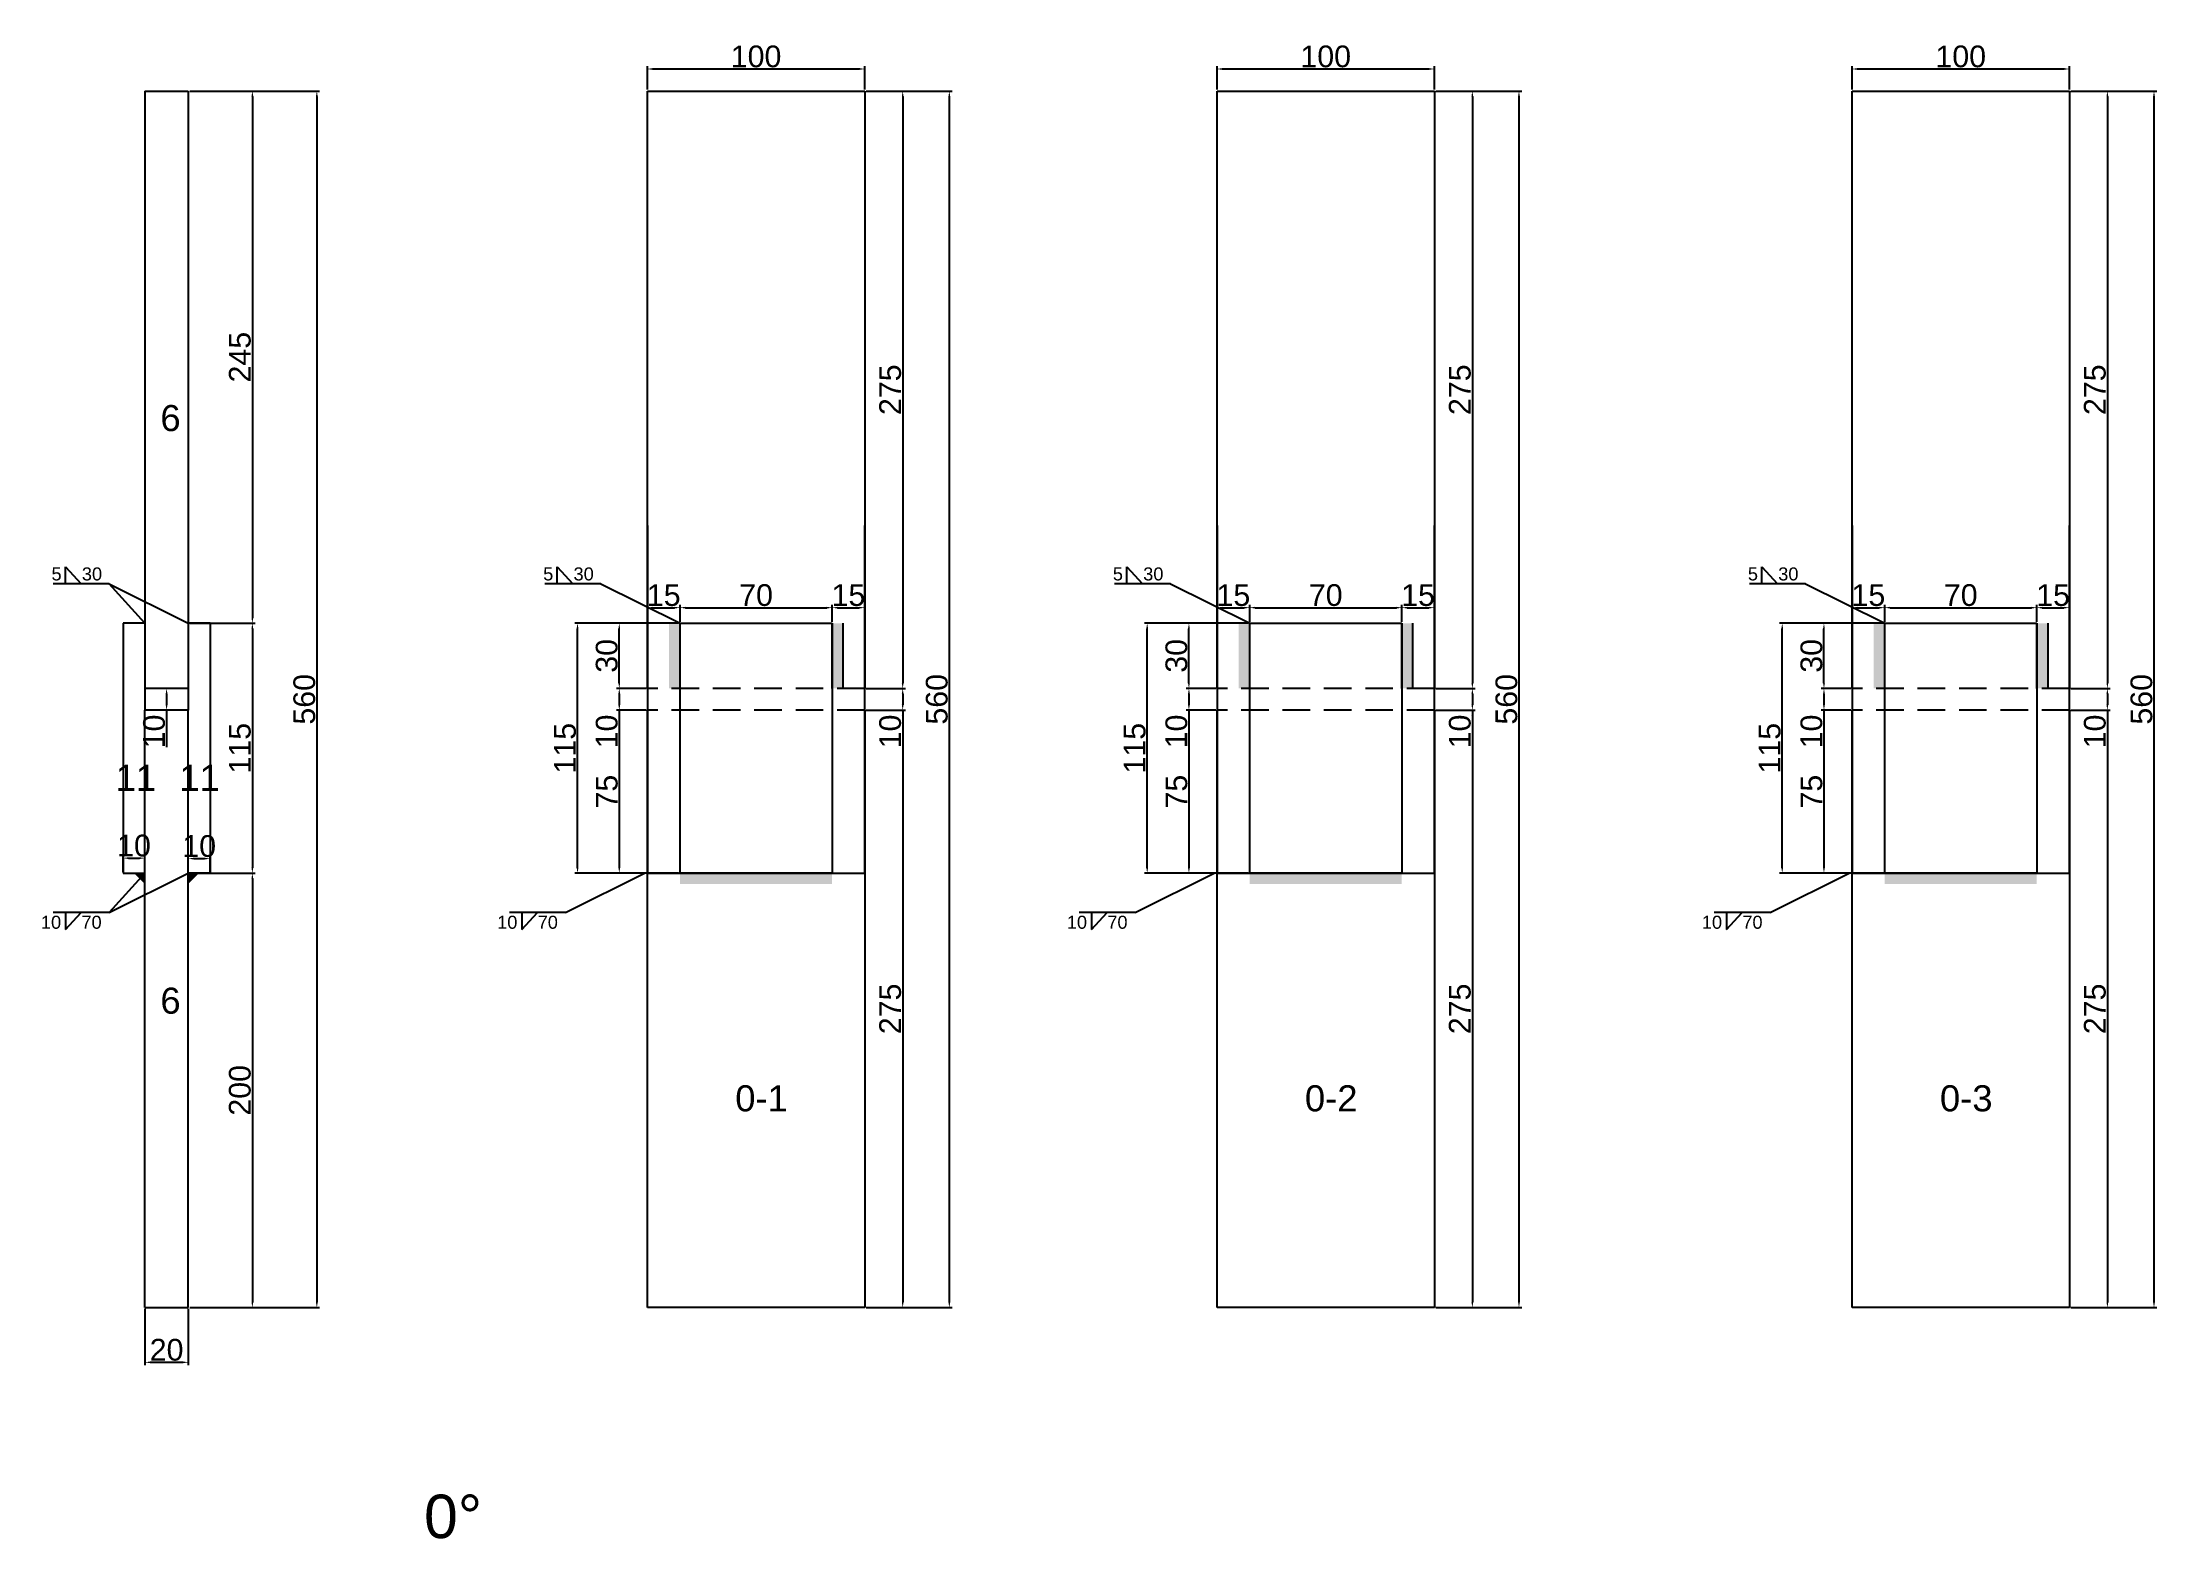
# Model space of a CAD drawing. Header units: millimetres. Extents: x 2042 to 9365, y 311 to 1101.
# Drawn here: x 8392 to 9365, y 311 to 1000 of the extents above; entities that cross this region are included whole.
import ezdxf

# ---------------------------------------------------------------- set-up
doc = ezdxf.new("R2010")
doc.units = ezdxf.units.MM
doc.linetypes.add('DASHED', pattern=[19.05, 12.7, -6.35])
for name, color, linetype in [('尺寸标注', 6, 'Continuous'), ('标号', 4, 'Continuous'), ('焊缝', 250, 'Continuous')]:
    doc.layers.add(name, color=color, linetype=linetype)
doc.styles.get("Standard").update_dxf_attribs({"font": 'arial.ttf'})
doc.dimstyles.new('ISO-25-JHF', dxfattribs={"dimtxt": 10, "dimasz": 2.5, "dimexe": 1.25, "dimexo": 0.625, "dimtad": 1, "dimtxsty": 'Standard', "dimcen": 2.5, "dimadec": 0, "dimazin": 0, "dimtfac": 1, "dimtmove": 0, "dimatfit": 3, "dimfxl": 1, "dimarcsym": 0})

msp = doc.modelspace()

# ---------------------------------------------------------------- texts
at = {"insert": (8567.588, 331.317), "char_height": 20, "attachment_point": 1}
msp.add_mtext_dynamic_manual_height_columns('0° ', width=70.10425, gutter_width=12.5, heights=[0], dxfattribs=at)
at = {"layer": '尺寸标注', "char_height": 6}
for s, insert, attachment_point in [('5    30', (8396.138, 758.13), 1), ('5    30', (8622.405, 758.13), 1), ('5    30', (8884.556, 758.13), 1), ('5    30', (9176.79, 758.13), 1), ('\\pt0;10    70', (8391.266, 591.717), 7), ('\\pt0;10    70', (8601.22, 591.717), 7), ('\\pt0;10    70', (8863.37, 591.717), 7), ('\\pt0;10    70', (9155.604, 591.717), 7)]:
    msp.add_mtext_dynamic_manual_height_columns(s, width=68.30832, gutter_width=12.5, heights=[0], dxfattribs=dict(at, insert=insert, attachment_point=attachment_point))
at = {"layer": '标号', "char_height": 12, "attachment_point": 7}
for s, insert in [('6 ', (8446.248, 820.713)), ('11 ', (8425.69, 655.284)), ('11 ', (8454.99, 655.284)), ('6 ', (8446.248, 552.539)), ('0-1 ', (8710.795, 507.589)), ('0-2 ', (8972.946, 507.589)), ('0-3', (9265.18, 507.589))]:
    msp.add_mtext_dynamic_manual_height_columns(s, width=70.10425, gutter_width=12.5, heights=[0], dxfattribs=dict(at, insert=insert))

# ---------------------------------------------------------------- blocks, each defined once
blk = doc.blocks.new('*D462')
at = {"layer": 'Defpoints', "color": 0, "transparency": 16777216}
for p in [(8770.38, 987.56), (8670.38, 977.42), (8770.38, 977.42)]:
    blk.add_point(p, dxfattribs=at)
at = {"layer": '尺寸标注', "color": 0, "lineweight": -2, "transparency": 16777216}
for p, q in [((8670.38, 978.05), (8670.38, 988.81)), ((8672.88, 987.56), (8767.88, 987.56)), ((8770.38, 978.05), (8770.38, 988.81))]:
    blk.add_line(p, q, dxfattribs=at)
at = {"layer": '尺寸标注', "color": 0, "transparency": 16777216}
for points in [[(8672.88, 987.98), (8672.88, 987.14), (8670.38, 987.56)], [(8767.88, 987.98), (8767.88, 987.14), (8770.38, 987.56)]]:
    blk.add_solid(points, dxfattribs=at)
at = {"layer": '尺寸标注', "color": 0, "transparency": 16777216, "insert": (8720.38, 993.29), "char_height": 10, "attachment_point": 5}
blk.add_mtext('100', dxfattribs=at)
blk = doc.blocks.new('*D463')
at = {"layer": 'Defpoints', "color": 0, "transparency": 16777216}
for p in [(8770.38, 977.42), (8770.38, 702.42), (8787.86, 702.42)]:
    blk.add_point(p, dxfattribs=at)
at = {"layer": '尺寸标注', "color": 0, "lineweight": -2, "transparency": 16777216}
for p, q in [((8771, 977.42), (8789.11, 977.42)), ((8787.86, 974.92), (8787.86, 704.92)), ((8771, 702.42), (8789.11, 702.42))]:
    blk.add_line(p, q, dxfattribs=at)
at = {"layer": '尺寸标注', "color": 0, "transparency": 16777216}
for points in [[(8787.44, 974.92), (8788.27, 974.92), (8787.86, 977.42)], [(8787.44, 704.92), (8788.27, 704.92), (8787.86, 702.42)]]:
    blk.add_solid(points, dxfattribs=at)
at = {"layer": '尺寸标注', "color": 0, "transparency": 16777216, "insert": (8782.13, 839.92), "char_height": 10, "attachment_point": 5, "rotation": 90}
blk.add_mtext('275', dxfattribs=at)
blk = doc.blocks.new('*D464')
at = {"layer": 'Defpoints', "color": 0, "transparency": 16777216}
for p in [(8770.38, 702.42), (8770.38, 692.42), (8787.86, 692.42)]:
    blk.add_point(p, dxfattribs=at)
at = {"layer": '尺寸标注', "color": 0, "lineweight": -2, "transparency": 16777216}
for p, q in [((8771, 702.42), (8789.11, 702.42)), ((8771, 692.42), (8789.11, 692.42)), ((8787.86, 699.92), (8787.86, 694.92)), ((8787.86, 692.42), (8787.86, 675.32))]:
    blk.add_line(p, q, dxfattribs=at)
at = {"layer": '尺寸标注', "color": 0, "transparency": 16777216}
for points in [[(8787.44, 699.92), (8788.27, 699.92), (8787.86, 702.42)], [(8787.44, 694.92), (8788.27, 694.92), (8787.86, 692.42)]]:
    blk.add_solid(points, dxfattribs=at)
at = {"layer": '尺寸标注', "color": 0, "transparency": 16777216, "insert": (8782.13, 682.62), "char_height": 10, "attachment_point": 5, "rotation": 90}
blk.add_mtext('10', dxfattribs=at)
blk = doc.blocks.new('*D465')
at = {"layer": 'Defpoints', "color": 0, "transparency": 16777216}
for p in [(8770.38, 692.42), (8770.38, 417.42), (8787.86, 417.42)]:
    blk.add_point(p, dxfattribs=at)
at = {"layer": '尺寸标注', "color": 0, "lineweight": -2, "transparency": 16777216}
for p, q in [((8771, 692.42), (8789.11, 692.42)), ((8787.86, 689.92), (8787.86, 419.92)), ((8771, 417.42), (8789.11, 417.42))]:
    blk.add_line(p, q, dxfattribs=at)
at = {"layer": '尺寸标注', "color": 0, "transparency": 16777216}
for points in [[(8787.44, 689.92), (8788.27, 689.92), (8787.86, 692.42)], [(8787.44, 419.92), (8788.27, 419.92), (8787.86, 417.42)]]:
    blk.add_solid(points, dxfattribs=at)
at = {"layer": '尺寸标注', "color": 0, "transparency": 16777216, "insert": (8782.13, 554.92), "char_height": 10, "attachment_point": 5, "rotation": 90}
blk.add_mtext('275', dxfattribs=at)
blk = doc.blocks.new('*D429')
at = {"layer": 'Defpoints', "color": 0, "transparency": 16777216}
for p in [(8770.38, 977.42), (8770.38, 417.42), (8809.31, 417.42)]:
    blk.add_point(p, dxfattribs=at)
at = {"layer": '尺寸标注', "color": 0, "lineweight": -2, "transparency": 16777216}
for p, q in [((8771, 977.42), (8810.56, 977.42)), ((8809.31, 974.92), (8809.31, 419.92)), ((8771, 417.42), (8810.56, 417.42))]:
    blk.add_line(p, q, dxfattribs=at)
at = {"layer": '尺寸标注', "color": 0, "transparency": 16777216}
for points in [[(8808.89, 974.92), (8809.73, 974.92), (8809.31, 977.42)], [(8808.89, 419.92), (8809.73, 419.92), (8809.31, 417.42)]]:
    blk.add_solid(points, dxfattribs=at)
at = {"layer": '尺寸标注', "color": 0, "transparency": 16777216, "insert": (8803.58, 697.42), "char_height": 10, "attachment_point": 5, "rotation": 90}
blk.add_mtext('560', dxfattribs=at)
blk = doc.blocks.new('*D466')
at = {"layer": 'Defpoints', "color": 0, "transparency": 16777216}
for p in [(8439.11, 417.42), (8459.11, 417.42), (8459.11, 392.23)]:
    blk.add_point(p, dxfattribs=at)
at = {"layer": '尺寸标注', "color": 0, "lineweight": -2, "transparency": 16777216}
for p, q in [((8439.11, 416.8), (8439.11, 390.98)), ((8459.11, 416.8), (8459.11, 390.98)), ((8441.61, 392.23), (8456.61, 392.23))]:
    blk.add_line(p, q, dxfattribs=at)
at = {"layer": '尺寸标注', "color": 0, "transparency": 16777216}
for points in [[(8441.61, 392.64), (8441.61, 391.81), (8439.11, 392.23)], [(8456.61, 392.64), (8456.61, 391.81), (8459.11, 392.23)]]:
    blk.add_solid(points, dxfattribs=at)
at = {"layer": '尺寸标注', "color": 0, "transparency": 16777216, "insert": (8449.11, 397.96), "char_height": 10, "attachment_point": 5}
blk.add_mtext('20', dxfattribs=at)
blk = doc.blocks.new('*D467')
at = {"layer": 'Defpoints', "color": 0, "transparency": 16777216}
for p in [(8439.11, 624.31), (8429.11, 617.42), (8439.11, 617.42)]:
    blk.add_point(p, dxfattribs=at)
at = {"layer": '尺寸标注', "color": 0, "lineweight": -2, "transparency": 16777216}
for p, q in [((8429.11, 618.05), (8429.11, 625.56)), ((8431.61, 624.31), (8436.61, 624.31)), ((8439.11, 618.05), (8439.11, 625.56))]:
    blk.add_line(p, q, dxfattribs=at)
at = {"layer": '尺寸标注', "color": 0, "transparency": 16777216}
for points in [[(8431.61, 624.72), (8431.61, 623.89), (8429.11, 624.31)], [(8436.61, 624.72), (8436.61, 623.89), (8439.11, 624.31)]]:
    blk.add_solid(points, dxfattribs=at)
at = {"layer": '尺寸标注', "color": 0, "transparency": 16777216, "insert": (8434.11, 630.04), "char_height": 10, "attachment_point": 5}
blk.add_mtext('10', dxfattribs=at)
blk = doc.blocks.new('*D468')
at = {"layer": 'Defpoints', "color": 0, "transparency": 16777216}
for p in [(8469.11, 624.09), (8459.11, 617.42), (8469.11, 617.42)]:
    blk.add_point(p, dxfattribs=at)
at = {"layer": '尺寸标注', "color": 0, "lineweight": -2, "transparency": 16777216}
for p, q in [((8459.11, 618.05), (8459.11, 625.34)), ((8461.61, 624.09), (8466.61, 624.09)), ((8469.11, 618.05), (8469.11, 625.34))]:
    blk.add_line(p, q, dxfattribs=at)
at = {"layer": '尺寸标注', "color": 0, "transparency": 16777216}
for points in [[(8461.61, 624.51), (8461.61, 623.68), (8459.11, 624.09)], [(8466.61, 624.51), (8466.61, 623.68), (8469.11, 624.09)]]:
    blk.add_solid(points, dxfattribs=at)
at = {"layer": '尺寸标注', "color": 0, "transparency": 16777216, "insert": (8464.11, 629.82), "char_height": 10, "attachment_point": 5}
blk.add_mtext('10', dxfattribs=at)
blk = doc.blocks.new('*D469')
at = {"layer": 'Defpoints', "color": 0, "transparency": 16777216}
for p in [(8459.11, 977.42), (8459.11, 732.42), (8488.58, 732.42)]:
    blk.add_point(p, dxfattribs=at)
at = {"layer": '尺寸标注', "color": 0, "lineweight": -2, "transparency": 16777216}
for p, q in [((8459.74, 977.42), (8489.83, 977.42)), ((8488.58, 974.92), (8488.58, 734.92)), ((8459.74, 732.42), (8489.83, 732.42))]:
    blk.add_line(p, q, dxfattribs=at)
at = {"layer": '尺寸标注', "color": 0, "transparency": 16777216}
for points in [[(8488.16, 974.92), (8489, 974.92), (8488.58, 977.42)], [(8488.16, 734.92), (8489, 734.92), (8488.58, 732.42)]]:
    blk.add_solid(points, dxfattribs=at)
at = {"layer": '尺寸标注', "color": 0, "transparency": 16777216, "insert": (8482.85, 854.92), "char_height": 10, "attachment_point": 5, "rotation": 90}
blk.add_mtext('245', dxfattribs=at)
blk = doc.blocks.new('*D470')
at = {"layer": 'Defpoints', "color": 0, "transparency": 16777216}
for p in [(8469.11, 732.42), (8469.11, 617.42), (8488.58, 617.42)]:
    blk.add_point(p, dxfattribs=at)
at = {"layer": '尺寸标注', "color": 0, "lineweight": -2, "transparency": 16777216}
for p, q in [((8469.74, 732.42), (8489.83, 732.42)), ((8488.58, 729.92), (8488.58, 619.92)), ((8469.74, 617.42), (8489.83, 617.42))]:
    blk.add_line(p, q, dxfattribs=at)
at = {"layer": '尺寸标注', "color": 0, "transparency": 16777216}
for points in [[(8488.16, 729.92), (8489, 729.92), (8488.58, 732.42)], [(8488.16, 619.92), (8489, 619.92), (8488.58, 617.42)]]:
    blk.add_solid(points, dxfattribs=at)
at = {"layer": '尺寸标注', "color": 0, "transparency": 16777216, "insert": (8482.85, 674.92), "char_height": 10, "attachment_point": 5, "rotation": 90}
blk.add_mtext('115', dxfattribs=at)
blk = doc.blocks.new('*D471')
at = {"layer": 'Defpoints', "color": 0, "transparency": 16777216}
for p in [(8459.11, 617.42), (8459.11, 417.42), (8488.58, 417.42)]:
    blk.add_point(p, dxfattribs=at)
at = {"layer": '尺寸标注', "color": 0, "lineweight": -2, "transparency": 16777216}
for p, q in [((8459.74, 617.42), (8489.83, 617.42)), ((8488.58, 614.92), (8488.58, 419.92)), ((8459.74, 417.42), (8489.83, 417.42))]:
    blk.add_line(p, q, dxfattribs=at)
at = {"layer": '尺寸标注', "color": 0, "transparency": 16777216}
for points in [[(8488.16, 614.92), (8489, 614.92), (8488.58, 617.42)], [(8488.16, 419.92), (8489, 419.92), (8488.58, 417.42)]]:
    blk.add_solid(points, dxfattribs=at)
at = {"layer": '尺寸标注', "color": 0, "transparency": 16777216, "insert": (8482.85, 517.42), "char_height": 10, "attachment_point": 5, "rotation": 90}
blk.add_mtext('200', dxfattribs=at)
blk = doc.blocks.new('*D430')
at = {"layer": 'Defpoints', "color": 0, "transparency": 16777216}
for p in [(8459.74, 977.42), (8459.74, 417.42), (8518.25, 417.42)]:
    blk.add_point(p, dxfattribs=at)
at = {"layer": '尺寸标注', "color": 0, "lineweight": -2, "transparency": 16777216}
for p, q in [((8460.36, 977.42), (8519.5, 977.42)), ((8518.25, 974.92), (8518.25, 419.92)), ((8460.36, 417.42), (8519.5, 417.42))]:
    blk.add_line(p, q, dxfattribs=at)
at = {"layer": '尺寸标注', "color": 0, "transparency": 16777216}
for points in [[(8517.83, 974.92), (8518.67, 974.92), (8518.25, 977.42)], [(8517.83, 419.92), (8518.67, 419.92), (8518.25, 417.42)]]:
    blk.add_solid(points, dxfattribs=at)
at = {"layer": '尺寸标注', "color": 0, "transparency": 16777216, "insert": (8512.52, 697.42), "char_height": 10, "attachment_point": 5, "rotation": 90}
blk.add_mtext('560', dxfattribs=at)
blk = doc.blocks.new('*D472')
at = {"layer": 'Defpoints', "color": 0, "transparency": 16777216}
for p in [(8459.11, 702.42), (8449.11, 692.42), (8459.11, 692.42)]:
    blk.add_point(p, dxfattribs=at)
at = {"layer": '尺寸标注', "color": 0, "lineweight": -2, "transparency": 16777216}
for p, q in [((8458.49, 702.42), (8447.86, 702.42)), ((8458.49, 692.42), (8447.86, 692.42)), ((8449.11, 699.92), (8449.11, 694.92)), ((8449.11, 692.42), (8449.11, 675.32))]:
    blk.add_line(p, q, dxfattribs=at)
at = {"layer": '尺寸标注', "color": 0, "transparency": 16777216}
for points in [[(8448.7, 699.92), (8449.53, 699.92), (8449.11, 702.42)], [(8448.7, 694.92), (8449.53, 694.92), (8449.11, 692.42)]]:
    blk.add_solid(points, dxfattribs=at)
at = {"layer": '尺寸标注', "color": 0, "transparency": 16777216, "insert": (8443.38, 682.62), "char_height": 10, "attachment_point": 5, "rotation": 90}
blk.add_mtext('10', dxfattribs=at)
blk = doc.blocks.new('*D473')
at = {"layer": 'Defpoints', "color": 0, "transparency": 16777216}
for p in [(8638.22, 732.42), (8685.38, 732.42), (8685.38, 617.42)]:
    blk.add_point(p, dxfattribs=at)
at = {"layer": '尺寸标注', "color": 0, "lineweight": -2, "transparency": 16777216}
for p, q in [((8684.75, 732.42), (8636.97, 732.42)), ((8638.22, 619.92), (8638.22, 729.92)), ((8684.75, 617.42), (8636.97, 617.42))]:
    blk.add_line(p, q, dxfattribs=at)
at = {"layer": '尺寸标注', "color": 0, "transparency": 16777216}
for points in [[(8637.8, 729.92), (8638.64, 729.92), (8638.22, 732.42)], [(8637.8, 619.92), (8638.64, 619.92), (8638.22, 617.42)]]:
    blk.add_solid(points, dxfattribs=at)
at = {"layer": '尺寸标注', "color": 0, "transparency": 16777216, "insert": (8632.49, 674.92), "char_height": 10, "attachment_point": 5, "rotation": 90}
blk.add_mtext('115', dxfattribs=at)
blk = doc.blocks.new('*D431')
at = {"layer": 'Defpoints', "color": 0, "transparency": 16777216}
for p in [(8657.43, 732.42), (8670.38, 732.42), (8670.38, 702.42)]:
    blk.add_point(p, dxfattribs=at)
at = {"layer": '尺寸标注', "color": 0, "lineweight": -2, "transparency": 16777216}
for p, q in [((8669.75, 732.42), (8656.18, 732.42)), ((8657.43, 704.92), (8657.43, 729.92)), ((8669.75, 702.42), (8656.18, 702.42))]:
    blk.add_line(p, q, dxfattribs=at)
at = {"layer": '尺寸标注', "color": 0, "transparency": 16777216}
for points in [[(8657.01, 729.92), (8657.85, 729.92), (8657.43, 732.42)], [(8657.01, 704.92), (8657.85, 704.92), (8657.43, 702.42)]]:
    blk.add_solid(points, dxfattribs=at)
at = {"layer": '尺寸标注', "color": 0, "transparency": 16777216, "insert": (8651.69, 717.42), "char_height": 10, "attachment_point": 5, "rotation": 90}
blk.add_mtext('30', dxfattribs=at)
blk = doc.blocks.new('*D474')
at = {"layer": 'Defpoints', "color": 0, "transparency": 16777216}
for p in [(8685.38, 739.6), (8670.38, 732.42), (8685.38, 732.42)]:
    blk.add_point(p, dxfattribs=at)
at = {"layer": '尺寸标注', "color": 0, "lineweight": -2, "transparency": 16777216}
for p, q in [((8670.38, 733.05), (8670.38, 740.85)), ((8672.88, 739.6), (8682.88, 739.6)), ((8685.38, 733.05), (8685.38, 740.85))]:
    blk.add_line(p, q, dxfattribs=at)
at = {"layer": '尺寸标注', "color": 0, "transparency": 16777216}
for points in [[(8672.88, 740.01), (8672.88, 739.18), (8670.38, 739.6)], [(8682.88, 740.01), (8682.88, 739.18), (8685.38, 739.6)]]:
    blk.add_solid(points, dxfattribs=at)
at = {"layer": '尺寸标注', "color": 0, "transparency": 16777216, "insert": (8677.88, 745.33), "char_height": 10, "attachment_point": 5}
blk.add_mtext('15', dxfattribs=at)
blk = doc.blocks.new('*D475')
at = {"layer": 'Defpoints', "color": 0, "transparency": 16777216}
for p in [(8755.38, 739.6), (8685.38, 732.42), (8755.38, 732.42)]:
    blk.add_point(p, dxfattribs=at)
at = {"layer": '尺寸标注', "color": 0, "lineweight": -2, "transparency": 16777216}
for p, q in [((8685.38, 733.05), (8685.38, 740.85)), ((8687.88, 739.6), (8752.88, 739.6)), ((8755.38, 733.05), (8755.38, 740.85))]:
    blk.add_line(p, q, dxfattribs=at)
at = {"layer": '尺寸标注', "color": 0, "transparency": 16777216}
for points in [[(8687.88, 740.01), (8687.88, 739.18), (8685.38, 739.6)], [(8752.88, 740.01), (8752.88, 739.18), (8755.38, 739.6)]]:
    blk.add_solid(points, dxfattribs=at)
at = {"layer": '尺寸标注', "color": 0, "transparency": 16777216, "insert": (8720.38, 745.33), "char_height": 10, "attachment_point": 5}
blk.add_mtext('70', dxfattribs=at)
blk = doc.blocks.new('*D476')
at = {"layer": 'Defpoints', "color": 0, "transparency": 16777216}
for p in [(8770.38, 739.6), (8755.38, 732.42), (8770.38, 732.42)]:
    blk.add_point(p, dxfattribs=at)
at = {"layer": '尺寸标注', "color": 0, "lineweight": -2, "transparency": 16777216}
for p, q in [((8755.38, 733.05), (8755.38, 740.85)), ((8757.88, 739.6), (8767.88, 739.6)), ((8770.38, 733.05), (8770.38, 740.85))]:
    blk.add_line(p, q, dxfattribs=at)
at = {"layer": '尺寸标注', "color": 0, "transparency": 16777216}
for points in [[(8757.88, 740.01), (8757.88, 739.18), (8755.38, 739.6)], [(8767.88, 740.01), (8767.88, 739.18), (8770.38, 739.6)]]:
    blk.add_solid(points, dxfattribs=at)
at = {"layer": '尺寸标注', "color": 0, "transparency": 16777216, "insert": (8762.88, 745.33), "char_height": 10, "attachment_point": 5}
blk.add_mtext('15', dxfattribs=at)
blk = doc.blocks.new('*D477')
at = {"layer": 'Defpoints', "color": 0, "transparency": 16777216}
for p in [(8670.38, 702.42), (8657.43, 692.42), (8670.38, 692.42)]:
    blk.add_point(p, dxfattribs=at)
at = {"layer": '尺寸标注', "color": 0, "lineweight": -2, "transparency": 16777216}
for p, q in [((8669.75, 702.42), (8656.18, 702.42)), ((8669.75, 692.42), (8656.18, 692.42)), ((8657.43, 699.92), (8657.43, 694.92)), ((8657.43, 692.42), (8657.43, 675.32))]:
    blk.add_line(p, q, dxfattribs=at)
at = {"layer": '尺寸标注', "color": 0, "transparency": 16777216}
for points in [[(8657.01, 699.92), (8657.85, 699.92), (8657.43, 702.42)], [(8657.01, 694.92), (8657.85, 694.92), (8657.43, 692.42)]]:
    blk.add_solid(points, dxfattribs=at)
at = {"layer": '尺寸标注', "color": 0, "transparency": 16777216, "insert": (8651.7, 682.62), "char_height": 10, "attachment_point": 5, "rotation": 90}
blk.add_mtext('10', dxfattribs=at)
blk = doc.blocks.new('*D478')
at = {"layer": 'Defpoints', "color": 0, "transparency": 16777216}
for p in [(8670.38, 692.42), (8657.43, 617.42), (8670.38, 617.42)]:
    blk.add_point(p, dxfattribs=at)
at = {"layer": '尺寸标注', "color": 0, "lineweight": -2, "transparency": 16777216}
for p, q in [((8669.75, 692.42), (8656.18, 692.42)), ((8657.43, 689.92), (8657.43, 619.92)), ((8669.75, 617.42), (8656.18, 617.42))]:
    blk.add_line(p, q, dxfattribs=at)
at = {"layer": '尺寸标注', "color": 0, "transparency": 16777216}
for points in [[(8657.01, 689.92), (8657.85, 689.92), (8657.43, 692.42)], [(8657.01, 619.92), (8657.85, 619.92), (8657.43, 617.42)]]:
    blk.add_solid(points, dxfattribs=at)
at = {"layer": '尺寸标注', "color": 0, "transparency": 16777216, "insert": (8651.72, 654.92), "char_height": 10, "attachment_point": 5, "rotation": 90}
blk.add_mtext('75', dxfattribs=at)
blk = doc.blocks.new('*D533')
at = {"layer": 'Defpoints', "color": 0, "transparency": 16777216}
for p in [(9032.53, 987.56), (8932.53, 977.42), (9032.53, 977.42)]:
    blk.add_point(p, dxfattribs=at)
at = {"layer": '尺寸标注', "color": 0, "lineweight": -2, "transparency": 16777216}
for p, q in [((8932.53, 978.05), (8932.53, 988.81)), ((8935.03, 987.56), (9030.03, 987.56)), ((9032.53, 978.05), (9032.53, 988.81))]:
    blk.add_line(p, q, dxfattribs=at)
at = {"layer": '尺寸标注', "color": 0, "transparency": 16777216}
for points in [[(8935.03, 987.98), (8935.03, 987.14), (8932.53, 987.56)], [(9030.03, 987.98), (9030.03, 987.14), (9032.53, 987.56)]]:
    blk.add_solid(points, dxfattribs=at)
at = {"layer": '尺寸标注', "color": 0, "transparency": 16777216, "insert": (8982.53, 993.29), "char_height": 10, "attachment_point": 5}
blk.add_mtext('100', dxfattribs=at)
blk = doc.blocks.new('*D534')
at = {"layer": 'Defpoints', "color": 0, "transparency": 16777216}
for p in [(9032.53, 977.42), (9032.53, 702.42), (9050.01, 702.42)]:
    blk.add_point(p, dxfattribs=at)
at = {"layer": '尺寸标注', "color": 0, "lineweight": -2, "transparency": 16777216}
for p, q in [((9033.16, 977.42), (9051.26, 977.42)), ((9050.01, 974.92), (9050.01, 704.92)), ((9033.16, 702.42), (9051.26, 702.42))]:
    blk.add_line(p, q, dxfattribs=at)
at = {"layer": '尺寸标注', "color": 0, "transparency": 16777216}
for points in [[(9049.59, 974.92), (9050.43, 974.92), (9050.01, 977.42)], [(9049.59, 704.92), (9050.43, 704.92), (9050.01, 702.42)]]:
    blk.add_solid(points, dxfattribs=at)
at = {"layer": '尺寸标注', "color": 0, "transparency": 16777216, "insert": (9044.28, 839.92), "char_height": 10, "attachment_point": 5, "rotation": 90}
blk.add_mtext('275', dxfattribs=at)
blk = doc.blocks.new('*D535')
at = {"layer": 'Defpoints', "color": 0, "transparency": 16777216}
for p in [(9032.53, 702.42), (9032.53, 692.42), (9050.01, 692.42)]:
    blk.add_point(p, dxfattribs=at)
at = {"layer": '尺寸标注', "color": 0, "lineweight": -2, "transparency": 16777216}
for p, q in [((9033.16, 702.42), (9051.26, 702.42)), ((9033.16, 692.42), (9051.26, 692.42)), ((9050.01, 699.92), (9050.01, 694.92)), ((9050.01, 692.42), (9050.01, 675.32))]:
    blk.add_line(p, q, dxfattribs=at)
at = {"layer": '尺寸标注', "color": 0, "transparency": 16777216}
for points in [[(9049.59, 699.92), (9050.43, 699.92), (9050.01, 702.42)], [(9049.59, 694.92), (9050.43, 694.92), (9050.01, 692.42)]]:
    blk.add_solid(points, dxfattribs=at)
at = {"layer": '尺寸标注', "color": 0, "transparency": 16777216, "insert": (9044.28, 682.62), "char_height": 10, "attachment_point": 5, "rotation": 90}
blk.add_mtext('10', dxfattribs=at)
blk = doc.blocks.new('*D536')
at = {"layer": 'Defpoints', "color": 0, "transparency": 16777216}
for p in [(9032.53, 692.42), (9032.53, 417.42), (9050.01, 417.42)]:
    blk.add_point(p, dxfattribs=at)
at = {"layer": '尺寸标注', "color": 0, "lineweight": -2, "transparency": 16777216}
for p, q in [((9033.16, 692.42), (9051.26, 692.42)), ((9050.01, 689.92), (9050.01, 419.92)), ((9033.16, 417.42), (9051.26, 417.42))]:
    blk.add_line(p, q, dxfattribs=at)
at = {"layer": '尺寸标注', "color": 0, "transparency": 16777216}
for points in [[(9049.59, 689.92), (9050.43, 689.92), (9050.01, 692.42)], [(9049.59, 419.92), (9050.43, 419.92), (9050.01, 417.42)]]:
    blk.add_solid(points, dxfattribs=at)
at = {"layer": '尺寸标注', "color": 0, "transparency": 16777216, "insert": (9044.28, 554.92), "char_height": 10, "attachment_point": 5, "rotation": 90}
blk.add_mtext('275', dxfattribs=at)
blk = doc.blocks.new('*D531')
at = {"layer": 'Defpoints', "color": 0, "transparency": 16777216}
for p in [(9032.53, 977.42), (9032.53, 417.42), (9071.46, 417.42)]:
    blk.add_point(p, dxfattribs=at)
at = {"layer": '尺寸标注', "color": 0, "lineweight": -2, "transparency": 16777216}
for p, q in [((9033.16, 977.42), (9072.71, 977.42)), ((9071.46, 974.92), (9071.46, 419.92)), ((9033.16, 417.42), (9072.71, 417.42))]:
    blk.add_line(p, q, dxfattribs=at)
at = {"layer": '尺寸标注', "color": 0, "transparency": 16777216}
for points in [[(9071.04, 974.92), (9071.88, 974.92), (9071.46, 977.42)], [(9071.04, 419.92), (9071.88, 419.92), (9071.46, 417.42)]]:
    blk.add_solid(points, dxfattribs=at)
at = {"layer": '尺寸标注', "color": 0, "transparency": 16777216, "insert": (9065.73, 697.42), "char_height": 10, "attachment_point": 5, "rotation": 90}
blk.add_mtext('560', dxfattribs=at)
blk = doc.blocks.new('*D537')
at = {"layer": 'Defpoints', "color": 0, "transparency": 16777216}
for p in [(8900.37, 732.42), (8947.53, 732.42), (8947.53, 617.42)]:
    blk.add_point(p, dxfattribs=at)
at = {"layer": '尺寸标注', "color": 0, "lineweight": -2, "transparency": 16777216}
for p, q in [((8946.91, 732.42), (8899.12, 732.42)), ((8900.37, 619.92), (8900.37, 729.92)), ((8946.91, 617.42), (8899.12, 617.42))]:
    blk.add_line(p, q, dxfattribs=at)
at = {"layer": '尺寸标注', "color": 0, "transparency": 16777216}
for points in [[(8899.96, 729.92), (8900.79, 729.92), (8900.37, 732.42)], [(8899.96, 619.92), (8900.79, 619.92), (8900.37, 617.42)]]:
    blk.add_solid(points, dxfattribs=at)
at = {"layer": '尺寸标注', "color": 0, "transparency": 16777216, "insert": (8894.64, 674.92), "char_height": 10, "attachment_point": 5, "rotation": 90}
blk.add_mtext('115', dxfattribs=at)
blk = doc.blocks.new('*D532')
at = {"layer": 'Defpoints', "color": 0, "transparency": 16777216}
for p in [(8919.58, 732.42), (8932.53, 732.42), (8932.53, 702.42)]:
    blk.add_point(p, dxfattribs=at)
at = {"layer": '尺寸标注', "color": 0, "lineweight": -2, "transparency": 16777216}
for p, q in [((8931.91, 732.42), (8918.33, 732.42)), ((8919.58, 704.92), (8919.58, 729.92)), ((8931.91, 702.42), (8918.33, 702.42))]:
    blk.add_line(p, q, dxfattribs=at)
at = {"layer": '尺寸标注', "color": 0, "transparency": 16777216}
for points in [[(8919.16, 729.92), (8920, 729.92), (8919.58, 732.42)], [(8919.16, 704.92), (8920, 704.92), (8919.58, 702.42)]]:
    blk.add_solid(points, dxfattribs=at)
at = {"layer": '尺寸标注', "color": 0, "transparency": 16777216, "insert": (8913.85, 717.42), "char_height": 10, "attachment_point": 5, "rotation": 90}
blk.add_mtext('30', dxfattribs=at)
blk = doc.blocks.new('*D538')
at = {"layer": 'Defpoints', "color": 0, "transparency": 16777216}
for p in [(8947.53, 739.6), (8932.53, 732.42), (8947.53, 732.42)]:
    blk.add_point(p, dxfattribs=at)
at = {"layer": '尺寸标注', "color": 0, "lineweight": -2, "transparency": 16777216}
for p, q in [((8932.53, 733.05), (8932.53, 740.85)), ((8935.03, 739.6), (8945.03, 739.6)), ((8947.53, 733.05), (8947.53, 740.85))]:
    blk.add_line(p, q, dxfattribs=at)
at = {"layer": '尺寸标注', "color": 0, "transparency": 16777216}
for points in [[(8935.03, 740.01), (8935.03, 739.18), (8932.53, 739.6)], [(8945.03, 740.01), (8945.03, 739.18), (8947.53, 739.6)]]:
    blk.add_solid(points, dxfattribs=at)
at = {"layer": '尺寸标注', "color": 0, "transparency": 16777216, "insert": (8940.03, 745.33), "char_height": 10, "attachment_point": 5}
blk.add_mtext('15', dxfattribs=at)
blk = doc.blocks.new('*D539')
at = {"layer": 'Defpoints', "color": 0, "transparency": 16777216}
for p in [(9017.53, 739.6), (8947.53, 732.42), (9017.53, 732.42)]:
    blk.add_point(p, dxfattribs=at)
at = {"layer": '尺寸标注', "color": 0, "lineweight": -2, "transparency": 16777216}
for p, q in [((8947.53, 733.05), (8947.53, 740.85)), ((8950.03, 739.6), (9015.03, 739.6)), ((9017.53, 733.05), (9017.53, 740.85))]:
    blk.add_line(p, q, dxfattribs=at)
at = {"layer": '尺寸标注', "color": 0, "transparency": 16777216}
for points in [[(8950.03, 740.01), (8950.03, 739.18), (8947.53, 739.6)], [(9015.03, 740.01), (9015.03, 739.18), (9017.53, 739.6)]]:
    blk.add_solid(points, dxfattribs=at)
at = {"layer": '尺寸标注', "color": 0, "transparency": 16777216, "insert": (8982.53, 745.33), "char_height": 10, "attachment_point": 5}
blk.add_mtext('70', dxfattribs=at)
blk = doc.blocks.new('*D540')
at = {"layer": 'Defpoints', "color": 0, "transparency": 16777216}
for p in [(9032.53, 739.6), (9017.53, 732.42), (9032.53, 732.42)]:
    blk.add_point(p, dxfattribs=at)
at = {"layer": '尺寸标注', "color": 0, "lineweight": -2, "transparency": 16777216}
for p, q in [((9017.53, 733.05), (9017.53, 740.85)), ((9020.03, 739.6), (9030.03, 739.6)), ((9032.53, 733.05), (9032.53, 740.85))]:
    blk.add_line(p, q, dxfattribs=at)
at = {"layer": '尺寸标注', "color": 0, "transparency": 16777216}
for points in [[(9020.03, 740.01), (9020.03, 739.18), (9017.53, 739.6)], [(9030.03, 740.01), (9030.03, 739.18), (9032.53, 739.6)]]:
    blk.add_solid(points, dxfattribs=at)
at = {"layer": '尺寸标注', "color": 0, "transparency": 16777216, "insert": (9025.03, 745.33), "char_height": 10, "attachment_point": 5}
blk.add_mtext('15', dxfattribs=at)
blk = doc.blocks.new('*D541')
at = {"layer": 'Defpoints', "color": 0, "transparency": 16777216}
for p in [(8932.53, 702.42), (8919.58, 692.42), (8932.53, 692.42)]:
    blk.add_point(p, dxfattribs=at)
at = {"layer": '尺寸标注', "color": 0, "lineweight": -2, "transparency": 16777216}
for p, q in [((8931.91, 702.42), (8918.33, 702.42)), ((8931.91, 692.42), (8918.33, 692.42)), ((8919.58, 699.92), (8919.58, 694.92)), ((8919.58, 692.42), (8919.58, 675.32))]:
    blk.add_line(p, q, dxfattribs=at)
at = {"layer": '尺寸标注', "color": 0, "transparency": 16777216}
for points in [[(8919.16, 699.92), (8920, 699.92), (8919.58, 702.42)], [(8919.16, 694.92), (8920, 694.92), (8919.58, 692.42)]]:
    blk.add_solid(points, dxfattribs=at)
at = {"layer": '尺寸标注', "color": 0, "transparency": 16777216, "insert": (8913.85, 682.62), "char_height": 10, "attachment_point": 5, "rotation": 90}
blk.add_mtext('10', dxfattribs=at)
blk = doc.blocks.new('*D542')
at = {"layer": 'Defpoints', "color": 0, "transparency": 16777216}
for p in [(8932.53, 692.42), (8919.58, 617.42), (8932.53, 617.42)]:
    blk.add_point(p, dxfattribs=at)
at = {"layer": '尺寸标注', "color": 0, "lineweight": -2, "transparency": 16777216}
for p, q in [((8931.91, 692.42), (8918.33, 692.42)), ((8919.58, 689.92), (8919.58, 619.92)), ((8931.91, 617.42), (8918.33, 617.42))]:
    blk.add_line(p, q, dxfattribs=at)
at = {"layer": '尺寸标注', "color": 0, "transparency": 16777216}
for points in [[(8919.16, 689.92), (8920, 689.92), (8919.58, 692.42)], [(8919.16, 619.92), (8920, 619.92), (8919.58, 617.42)]]:
    blk.add_solid(points, dxfattribs=at)
at = {"layer": '尺寸标注', "color": 0, "transparency": 16777216, "insert": (8913.87, 654.92), "char_height": 10, "attachment_point": 5, "rotation": 90}
blk.add_mtext('75', dxfattribs=at)
blk = doc.blocks.new('*D545')
at = {"layer": 'Defpoints', "color": 0, "transparency": 16777216}
for p in [(9324.76, 987.56), (9224.76, 977.42), (9324.76, 977.42)]:
    blk.add_point(p, dxfattribs=at)
at = {"layer": '尺寸标注', "color": 0, "lineweight": -2, "transparency": 16777216}
for p, q in [((9224.76, 978.05), (9224.76, 988.81)), ((9227.26, 987.56), (9322.26, 987.56)), ((9324.76, 978.05), (9324.76, 988.81))]:
    blk.add_line(p, q, dxfattribs=at)
at = {"layer": '尺寸标注', "color": 0, "transparency": 16777216}
for points in [[(9227.26, 987.98), (9227.26, 987.14), (9224.76, 987.56)], [(9322.26, 987.98), (9322.26, 987.14), (9324.76, 987.56)]]:
    blk.add_solid(points, dxfattribs=at)
at = {"layer": '尺寸标注', "color": 0, "transparency": 16777216, "insert": (9274.76, 993.29), "char_height": 10, "attachment_point": 5}
blk.add_mtext('100', dxfattribs=at)
blk = doc.blocks.new('*D546')
at = {"layer": 'Defpoints', "color": 0, "transparency": 16777216}
for p in [(9324.76, 977.42), (9324.76, 702.42), (9342.24, 702.42)]:
    blk.add_point(p, dxfattribs=at)
at = {"layer": '尺寸标注', "color": 0, "lineweight": -2, "transparency": 16777216}
for p, q in [((9325.39, 977.42), (9343.49, 977.42)), ((9342.24, 974.92), (9342.24, 704.92)), ((9325.39, 702.42), (9343.49, 702.42))]:
    blk.add_line(p, q, dxfattribs=at)
at = {"layer": '尺寸标注', "color": 0, "transparency": 16777216}
for points in [[(9341.83, 974.92), (9342.66, 974.92), (9342.24, 977.42)], [(9341.83, 704.92), (9342.66, 704.92), (9342.24, 702.42)]]:
    blk.add_solid(points, dxfattribs=at)
at = {"layer": '尺寸标注', "color": 0, "transparency": 16777216, "insert": (9336.51, 839.92), "char_height": 10, "attachment_point": 5, "rotation": 90}
blk.add_mtext('275', dxfattribs=at)
blk = doc.blocks.new('*D547')
at = {"layer": 'Defpoints', "color": 0, "transparency": 16777216}
for p in [(9324.76, 702.42), (9324.76, 692.42), (9342.24, 692.42)]:
    blk.add_point(p, dxfattribs=at)
at = {"layer": '尺寸标注', "color": 0, "lineweight": -2, "transparency": 16777216}
for p, q in [((9325.39, 702.42), (9343.49, 702.42)), ((9325.39, 692.42), (9343.49, 692.42)), ((9342.24, 699.92), (9342.24, 694.92)), ((9342.24, 692.42), (9342.24, 675.32))]:
    blk.add_line(p, q, dxfattribs=at)
at = {"layer": '尺寸标注', "color": 0, "transparency": 16777216}
for points in [[(9341.83, 699.92), (9342.66, 699.92), (9342.24, 702.42)], [(9341.83, 694.92), (9342.66, 694.92), (9342.24, 692.42)]]:
    blk.add_solid(points, dxfattribs=at)
at = {"layer": '尺寸标注', "color": 0, "transparency": 16777216, "insert": (9336.51, 682.62), "char_height": 10, "attachment_point": 5, "rotation": 90}
blk.add_mtext('10', dxfattribs=at)
blk = doc.blocks.new('*D548')
at = {"layer": 'Defpoints', "color": 0, "transparency": 16777216}
for p in [(9324.76, 692.42), (9324.76, 417.42), (9342.24, 417.42)]:
    blk.add_point(p, dxfattribs=at)
at = {"layer": '尺寸标注', "color": 0, "lineweight": -2, "transparency": 16777216}
for p, q in [((9325.39, 692.42), (9343.49, 692.42)), ((9342.24, 689.92), (9342.24, 419.92)), ((9325.39, 417.42), (9343.49, 417.42))]:
    blk.add_line(p, q, dxfattribs=at)
at = {"layer": '尺寸标注', "color": 0, "transparency": 16777216}
for points in [[(9341.83, 689.92), (9342.66, 689.92), (9342.24, 692.42)], [(9341.83, 419.92), (9342.66, 419.92), (9342.24, 417.42)]]:
    blk.add_solid(points, dxfattribs=at)
at = {"layer": '尺寸标注', "color": 0, "transparency": 16777216, "insert": (9336.51, 554.92), "char_height": 10, "attachment_point": 5, "rotation": 90}
blk.add_mtext('275', dxfattribs=at)
blk = doc.blocks.new('*D543')
at = {"layer": 'Defpoints', "color": 0, "transparency": 16777216}
for p in [(9324.76, 977.42), (9324.76, 417.42), (9363.69, 417.42)]:
    blk.add_point(p, dxfattribs=at)
at = {"layer": '尺寸标注', "color": 0, "lineweight": -2, "transparency": 16777216}
for p, q in [((9325.39, 977.42), (9364.94, 977.42)), ((9363.69, 974.92), (9363.69, 419.92)), ((9325.39, 417.42), (9364.94, 417.42))]:
    blk.add_line(p, q, dxfattribs=at)
at = {"layer": '尺寸标注', "color": 0, "transparency": 16777216}
for points in [[(9363.28, 974.92), (9364.11, 974.92), (9363.69, 977.42)], [(9363.28, 419.92), (9364.11, 419.92), (9363.69, 417.42)]]:
    blk.add_solid(points, dxfattribs=at)
at = {"layer": '尺寸标注', "color": 0, "transparency": 16777216, "insert": (9357.96, 697.42), "char_height": 10, "attachment_point": 5, "rotation": 90}
blk.add_mtext('560', dxfattribs=at)
blk = doc.blocks.new('*D549')
at = {"layer": 'Defpoints', "color": 0, "transparency": 16777216}
for p in [(9192.61, 732.42), (9239.76, 732.42), (9239.76, 617.42)]:
    blk.add_point(p, dxfattribs=at)
at = {"layer": '尺寸标注', "color": 0, "lineweight": -2, "transparency": 16777216}
for p, q in [((9239.14, 732.42), (9191.36, 732.42)), ((9192.61, 619.92), (9192.61, 729.92)), ((9239.14, 617.42), (9191.36, 617.42))]:
    blk.add_line(p, q, dxfattribs=at)
at = {"layer": '尺寸标注', "color": 0, "transparency": 16777216}
for points in [[(9192.19, 729.92), (9193.02, 729.92), (9192.61, 732.42)], [(9192.19, 619.92), (9193.02, 619.92), (9192.61, 617.42)]]:
    blk.add_solid(points, dxfattribs=at)
at = {"layer": '尺寸标注', "color": 0, "transparency": 16777216, "insert": (9186.87, 674.92), "char_height": 10, "attachment_point": 5, "rotation": 90}
blk.add_mtext('115', dxfattribs=at)
blk = doc.blocks.new('*D544')
at = {"layer": 'Defpoints', "color": 0, "transparency": 16777216}
for p in [(9211.81, 732.42), (9224.76, 732.42), (9224.76, 702.42)]:
    blk.add_point(p, dxfattribs=at)
at = {"layer": '尺寸标注', "color": 0, "lineweight": -2, "transparency": 16777216}
for p, q in [((9224.14, 732.42), (9210.56, 732.42)), ((9211.81, 704.92), (9211.81, 729.92)), ((9224.14, 702.42), (9210.56, 702.42))]:
    blk.add_line(p, q, dxfattribs=at)
at = {"layer": '尺寸标注', "color": 0, "transparency": 16777216}
for points in [[(9211.4, 729.92), (9212.23, 729.92), (9211.81, 732.42)], [(9211.4, 704.92), (9212.23, 704.92), (9211.81, 702.42)]]:
    blk.add_solid(points, dxfattribs=at)
at = {"layer": '尺寸标注', "color": 0, "transparency": 16777216, "insert": (9206.08, 717.42), "char_height": 10, "attachment_point": 5, "rotation": 90}
blk.add_mtext('30', dxfattribs=at)
blk = doc.blocks.new('*D550')
at = {"layer": 'Defpoints', "color": 0, "transparency": 16777216}
for p in [(9239.76, 739.6), (9224.76, 732.42), (9239.76, 732.42)]:
    blk.add_point(p, dxfattribs=at)
at = {"layer": '尺寸标注', "color": 0, "lineweight": -2, "transparency": 16777216}
for p, q in [((9224.76, 733.05), (9224.76, 740.85)), ((9227.26, 739.6), (9237.26, 739.6)), ((9239.76, 733.05), (9239.76, 740.85))]:
    blk.add_line(p, q, dxfattribs=at)
at = {"layer": '尺寸标注', "color": 0, "transparency": 16777216}
for points in [[(9227.26, 740.01), (9227.26, 739.18), (9224.76, 739.6)], [(9237.26, 740.01), (9237.26, 739.18), (9239.76, 739.6)]]:
    blk.add_solid(points, dxfattribs=at)
at = {"layer": '尺寸标注', "color": 0, "transparency": 16777216, "insert": (9232.26, 745.33), "char_height": 10, "attachment_point": 5}
blk.add_mtext('15', dxfattribs=at)
blk = doc.blocks.new('*D551')
at = {"layer": 'Defpoints', "color": 0, "transparency": 16777216}
for p in [(9309.76, 739.6), (9239.76, 732.42), (9309.76, 732.42)]:
    blk.add_point(p, dxfattribs=at)
at = {"layer": '尺寸标注', "color": 0, "lineweight": -2, "transparency": 16777216}
for p, q in [((9239.76, 733.05), (9239.76, 740.85)), ((9242.26, 739.6), (9307.26, 739.6)), ((9309.76, 733.05), (9309.76, 740.85))]:
    blk.add_line(p, q, dxfattribs=at)
at = {"layer": '尺寸标注', "color": 0, "transparency": 16777216}
for points in [[(9242.26, 740.01), (9242.26, 739.18), (9239.76, 739.6)], [(9307.26, 740.01), (9307.26, 739.18), (9309.76, 739.6)]]:
    blk.add_solid(points, dxfattribs=at)
at = {"layer": '尺寸标注', "color": 0, "transparency": 16777216, "insert": (9274.76, 745.33), "char_height": 10, "attachment_point": 5}
blk.add_mtext('70', dxfattribs=at)
blk = doc.blocks.new('*D552')
at = {"layer": 'Defpoints', "color": 0, "transparency": 16777216}
for p in [(9324.76, 739.6), (9309.76, 732.42), (9324.76, 732.42)]:
    blk.add_point(p, dxfattribs=at)
at = {"layer": '尺寸标注', "color": 0, "lineweight": -2, "transparency": 16777216}
for p, q in [((9309.76, 733.05), (9309.76, 740.85)), ((9312.26, 739.6), (9322.26, 739.6)), ((9324.76, 733.05), (9324.76, 740.85))]:
    blk.add_line(p, q, dxfattribs=at)
at = {"layer": '尺寸标注', "color": 0, "transparency": 16777216}
for points in [[(9312.26, 740.01), (9312.26, 739.18), (9309.76, 739.6)], [(9322.26, 740.01), (9322.26, 739.18), (9324.76, 739.6)]]:
    blk.add_solid(points, dxfattribs=at)
at = {"layer": '尺寸标注', "color": 0, "transparency": 16777216, "insert": (9317.26, 745.33), "char_height": 10, "attachment_point": 5}
blk.add_mtext('15', dxfattribs=at)
blk = doc.blocks.new('*D553')
at = {"layer": 'Defpoints', "color": 0, "transparency": 16777216}
for p in [(9224.76, 702.42), (9211.81, 692.42), (9224.76, 692.42)]:
    blk.add_point(p, dxfattribs=at)
at = {"layer": '尺寸标注', "color": 0, "lineweight": -2, "transparency": 16777216}
for p, q in [((9224.14, 702.42), (9210.56, 702.42)), ((9224.14, 692.42), (9210.56, 692.42)), ((9211.81, 699.92), (9211.81, 694.92)), ((9211.81, 692.42), (9211.81, 675.32))]:
    blk.add_line(p, q, dxfattribs=at)
at = {"layer": '尺寸标注', "color": 0, "transparency": 16777216}
for points in [[(9211.4, 699.92), (9212.23, 699.92), (9211.81, 702.42)], [(9211.4, 694.92), (9212.23, 694.92), (9211.81, 692.42)]]:
    blk.add_solid(points, dxfattribs=at)
at = {"layer": '尺寸标注', "color": 0, "transparency": 16777216, "insert": (9206.08, 682.62), "char_height": 10, "attachment_point": 5, "rotation": 90}
blk.add_mtext('10', dxfattribs=at)
blk = doc.blocks.new('*D554')
at = {"layer": 'Defpoints', "color": 0, "transparency": 16777216}
for p in [(9224.76, 692.42), (9211.81, 617.42), (9224.76, 617.42)]:
    blk.add_point(p, dxfattribs=at)
at = {"layer": '尺寸标注', "color": 0, "lineweight": -2, "transparency": 16777216}
for p, q in [((9224.14, 692.42), (9210.56, 692.42)), ((9211.81, 689.92), (9211.81, 619.92)), ((9224.14, 617.42), (9210.56, 617.42))]:
    blk.add_line(p, q, dxfattribs=at)
at = {"layer": '尺寸标注', "color": 0, "transparency": 16777216}
for points in [[(9211.4, 689.92), (9212.23, 689.92), (9211.81, 692.42)], [(9211.4, 619.92), (9212.23, 619.92), (9211.81, 617.42)]]:
    blk.add_solid(points, dxfattribs=at)
at = {"layer": '尺寸标注', "color": 0, "transparency": 16777216, "insert": (9206.1, 654.92), "char_height": 10, "attachment_point": 5, "rotation": 90}
blk.add_mtext('75', dxfattribs=at)

# ---------------------------------------------------------------- dimensions: what is measured, and where the dimension line sits
at = {"layer": '尺寸标注'}
for p1, p2, distance, picture, middle in [((8670.379, 977.423), (8770.379, 977.423), 10.138, '*D462', (8720.379, 993.292)), ((8932.53, 977.423), (9032.53, 977.423), 10.138, '*D533', (8982.53, 993.292)), ((9224.764, 977.423), (9324.764, 977.423), 10.138, '*D545', (9274.764, 993.292)), ((8459.112, 977.423), (8459.112, 732.423), 29.467, '*D469', (8482.848, 854.923)), ((8770.379, 977.423), (8770.379, 702.423), 17.478, '*D463', (8782.127, 839.923)), ((8770.379, 977.423), (8770.379, 417.423), 38.931, '*D429', (8803.579, 697.423)), ((9032.53, 977.423), (9032.53, 702.423), 17.478, '*D534', (9044.278, 839.923)), ((9032.53, 977.423), (9032.53, 417.423), 38.931, '*D531', (9065.73, 697.423)), ((9324.764, 977.423), (9324.764, 702.423), 17.478, '*D546', (9336.511, 839.923)), ((9324.764, 977.423), (9324.764, 417.423), 38.931, '*D543', (9357.964, 697.423)), ((8670.379, 732.423), (8685.379, 732.423), 7.173, '*D474', (8677.879, 745.327)), ((8685.379, 732.423), (8755.379, 732.423), 7.173, '*D475', (8720.379, 745.327)), ((8755.379, 732.423), (8770.379, 732.423), 7.173, '*D476', (8762.879, 745.327)), ((8932.53, 732.423), (8947.53, 732.423), 7.173, '*D538', (8940.03, 745.327)), ((8947.53, 732.423), (9017.53, 732.423), 7.173, '*D539', (8982.53, 745.327)), ((9017.53, 732.423), (9032.53, 732.423), 7.173, '*D540', (9025.03, 745.327)), ((9224.764, 732.423), (9239.764, 732.423), 7.173, '*D550', (9232.264, 745.327)), ((9239.764, 732.423), (9309.764, 732.423), 7.173, '*D551', (9274.764, 745.327)), ((9309.764, 732.423), (9324.764, 732.423), 7.173, '*D552', (9317.264, 745.327)), ((8469.112, 732.423), (8469.112, 617.423), 19.467, '*D470', (8482.848, 674.923)), ((8685.379, 617.423), (8685.379, 732.423), 47.158, '*D473', (8632.49, 674.923)), ((8670.379, 702.423), (8670.379, 732.423), 12.951, '*D431', (8651.695, 717.423)), ((8947.53, 617.423), (8947.53, 732.423), 47.158, '*D537', (8894.641, 674.923)), ((8932.53, 702.423), (8932.53, 732.423), 12.951, '*D532', (8913.845, 717.423)), ((9239.764, 617.423), (9239.764, 732.423), 47.158, '*D549', (9186.875, 674.923)), ((9224.764, 702.423), (9224.764, 732.423), 12.951, '*D544', (9206.079, 717.423)), ((8459.112, 702.423), (8459.112, 692.423), -10, '*D472', (8443.381, 682.624)), ((8670.379, 702.423), (8670.379, 692.423), -12.951, '*D477', (8651.698, 682.624)), ((8770.379, 702.423), (8770.379, 692.423), 17.478, '*D464', (8782.127, 682.624)), ((8932.53, 702.423), (8932.53, 692.423), -12.951, '*D541', (8913.849, 682.624)), ((9032.53, 702.423), (9032.53, 692.423), 17.478, '*D535', (9044.278, 682.624)), ((9224.764, 702.423), (9224.764, 692.423), -12.951, '*D553', (9206.082, 682.624)), ((9324.764, 702.423), (9324.764, 692.423), 17.478, '*D547', (9336.511, 682.624)), ((8670.379, 692.423), (8670.379, 617.423), -12.951, '*D478', (8651.718, 654.923)), ((8770.379, 692.423), (8770.379, 417.423), 17.478, '*D465', (8782.127, 554.923)), ((8932.53, 692.423), (8932.53, 617.423), -12.951, '*D542', (8913.869, 654.923)), ((9032.53, 692.423), (9032.53, 417.423), 17.478, '*D536', (9044.278, 554.923)), ((9224.764, 692.423), (9224.764, 617.423), -12.951, '*D554', (9206.103, 654.923)), ((9324.764, 692.423), (9324.764, 417.423), 17.478, '*D548', (9336.511, 554.923)), ((8459.112, 617.423), (8459.112, 417.423), 29.467, '*D471', (8482.848, 517.423))]:
    dim = msp.add_aligned_dim(p1=p1, p2=p2, distance=distance, dimstyle='ISO-25-JHF', dxfattribs=at)
    dim.commit()
    dim.dimension.update_dxf_attribs({"geometry": picture, "text_midpoint": middle})
for base, p1, p2, angle, picture, middle in [((8518.25, 417.423), (8459.737, 977.423), (8459.737, 417.423), 270, '*D430', (8518.25, 697.423)), ((8439.112, 624.306), (8429.112, 617.423), (8439.112, 617.423), 0, '*D467', (8434.112, 624.306)), ((8469.112, 624.092), (8459.112, 617.423), (8469.112, 617.423), 0, '*D468', (8464.112, 624.092)), ((8459.112, 392.225), (8439.112, 417.423), (8459.112, 417.423), 0, '*D466', (8449.112, 392.225))]:
    dim = msp.add_linear_dim(base=base, p1=p1, p2=p2, angle=angle, dimstyle='ISO-25-JHF', dxfattribs=at)
    dim.commit()
    dim.dimension.update_dxf_attribs({"geometry": picture, "text_midpoint": middle, "dimtype": 161})

# ---------------------------------------------------------------- hatches: boundary and pattern name
at = {"layer": '焊缝'}
h = msp.add_hatch(color=250, dxfattribs=at)
h.dxf.hatch_style = 1
h.paths.add_polyline_path([(8685.379, 732.423), (8680.379, 732.423), (8680.379, 702.423), (8685.379, 702.423)])
h = msp.add_hatch(color=250, dxfattribs=at)
h.dxf.hatch_style = 1
h.paths.add_polyline_path([(8755.379, 732.423), (8760.379, 732.403), (8760.379, 702.423), (8755.379, 702.423)])
h = msp.add_hatch(color=250, dxfattribs=at)
h.dxf.hatch_style = 1
h.paths.add_polyline_path([(8947.53, 732.423), (8942.53, 732.423), (8942.53, 702.423), (8947.53, 702.423)])
h = msp.add_hatch(color=250, dxfattribs=at)
h.dxf.hatch_style = 1
h.paths.add_polyline_path([(9017.53, 732.423), (9022.53, 732.403), (9022.53, 702.423), (9017.53, 702.423)])
h = msp.add_hatch(color=250, dxfattribs=at)
h.dxf.hatch_style = 1
h.paths.add_polyline_path([(9239.764, 732.423), (9234.764, 732.423), (9234.764, 702.423), (9239.764, 702.423)])
h = msp.add_hatch(color=250, dxfattribs=at)
h.dxf.hatch_style = 1
h.paths.add_polyline_path([(9309.764, 732.423), (9314.764, 732.403), (9314.764, 702.423), (9309.764, 702.423)])
h = msp.add_hatch(color=250, dxfattribs=at)
h.dxf.hatch_style = 1
h.paths.add_polyline_path([(8439.112, 612.423), (8434.112, 617.423), (8439.112, 617.423)])
h = msp.add_hatch(color=250, dxfattribs=at)
h.dxf.hatch_style = 1
h.paths.add_polyline_path([(8459.112, 612.423), (8464.112, 617.423), (8459.112, 617.423)])
h = msp.add_hatch(color=250, dxfattribs=at)
h.dxf.hatch_style = 1
h.paths.add_polyline_path([(8685.379, 612.423), (8685.379, 617.423), (8755.379, 617.423), (8755.379, 612.423)])
h = msp.add_hatch(color=250, dxfattribs=at)
h.dxf.hatch_style = 1
h.paths.add_polyline_path([(8947.53, 612.423), (8947.53, 617.423), (9017.53, 617.423), (9017.53, 612.423)])
h = msp.add_hatch(color=250, dxfattribs=at)
h.dxf.hatch_style = 1
h.paths.add_polyline_path([(9239.764, 612.423), (9239.764, 617.423), (9309.764, 617.423), (9309.764, 612.423)])

# ---------------------------------------------------------------- linework, layer by layer
for p, q in [((8439.112, 977.423), (8459.112, 977.423)), ((8439.112, 977.423), (8439.112, 702.423)), ((8459.112, 977.423), (8459.112, 702.423)), ((8670.379, 977.423), (8770.379, 977.423)), ((8670.379, 702.423), (8670.379, 977.423)), ((8770.379, 977.423), (8770.379, 702.423)), ((8932.53, 977.423), (9032.53, 977.423)), ((8932.53, 702.423), (8932.53, 977.423)), ((9032.53, 977.423), (9032.53, 702.423)), ((9224.764, 977.423), (9324.764, 977.423)), ((9224.764, 702.423), (9224.764, 977.423)), ((9324.764, 977.423), (9324.764, 702.423)), ((8670.379, 777.423), (8670.379, 617.423)), ((8770.379, 617.423), (8770.379, 777.423)), ((8932.53, 777.423), (8932.53, 617.423)), ((9032.53, 617.423), (9032.53, 777.423)), ((9224.764, 777.423), (9224.764, 617.423)), ((9324.764, 617.423), (9324.764, 777.423)), ((8429.112, 732.423), (8429.112, 617.423)), ((8439.112, 732.423), (8429.112, 732.423)), ((8469.112, 732.423), (8459.112, 732.423)), ((8469.112, 732.423), (8469.112, 617.423)), ((8685.379, 732.423), (8755.379, 732.423)), ((8685.379, 617.423), (8685.379, 732.423)), ((8685.379, 732.423), (8755.379, 732.423)), ((8755.379, 732.423), (8755.379, 617.423)), ((8947.53, 732.423), (9017.53, 732.423)), ((8947.53, 617.423), (8947.53, 732.423)), ((8947.53, 732.423), (9017.53, 732.423)), ((9017.53, 732.423), (9017.53, 617.423)), ((9239.764, 732.423), (9309.764, 732.423)), ((9239.764, 617.423), (9239.764, 732.423)), ((9239.764, 732.423), (9309.764, 732.423)), ((9309.764, 732.423), (9309.764, 617.423)), ((8459.112, 702.423), (8439.112, 702.423)), ((8439.112, 702.423), (8439.112, 692.423)), ((8459.112, 702.423), (8459.112, 692.423)), ((8459.112, 692.423), (8439.112, 692.423)), ((8439.112, 417.423), (8439.112, 692.423)), ((8459.112, 417.423), (8459.112, 692.423)), ((8670.379, 417.423), (8670.379, 692.423)), ((8770.379, 692.423), (8770.379, 417.423)), ((8932.53, 417.423), (8932.53, 692.423)), ((9032.53, 692.423), (9032.53, 417.423)), ((9224.764, 417.423), (9224.764, 692.423)), ((9324.764, 692.423), (9324.764, 417.423)), ((8429.112, 617.423), (8439.112, 617.423)), ((8469.112, 617.423), (8459.112, 617.423)), ((8670.379, 617.423), (8770.379, 617.423)), ((8755.379, 617.423), (8685.379, 617.423)), ((8932.53, 617.423), (9032.53, 617.423)), ((9017.53, 617.423), (8947.53, 617.423)), ((9224.764, 617.423), (9324.764, 617.423)), ((9309.764, 617.423), (9239.764, 617.423)), ((8439.112, 417.423), (8459.112, 417.423)), ((8770.379, 417.423), (8670.379, 417.423)), ((9032.53, 417.423), (8932.53, 417.423)), ((9324.764, 417.423), (9224.764, 417.423))]:
    msp.add_line(p, q)
at = {"linetype": 'DASHED'}
for p, q in [((8770.379, 702.423), (8670.379, 702.423)), ((9032.53, 702.423), (8932.53, 702.423)), ((9324.764, 702.423), (9224.764, 702.423)), ((8770.379, 692.423), (8670.379, 692.423)), ((9032.53, 692.423), (8932.53, 692.423)), ((9324.764, 692.423), (9224.764, 692.423))]:
    msp.add_line(p, q, dxfattribs=at)
at = {"layer": '尺寸标注'}
for p, q in [((8422.721, 750.613), (8396.958, 750.613)), ((8402.608, 750.613), (8402.608, 758.378)), ((8402.608, 758.378), (8409.839, 750.613)), ((8439.112, 732.423), (8422.721, 750.613)), ((8422.721, 750.613), (8459.112, 732.423)), ((8648.988, 750.613), (8623.225, 750.613)), ((8628.875, 750.613), (8628.875, 758.378)), ((8628.875, 758.378), (8636.107, 750.613)), ((8648.988, 750.613), (8685.379, 732.423)), ((8911.139, 750.613), (8885.376, 750.613)), ((8891.026, 750.613), (8891.026, 758.378)), ((8891.026, 758.378), (8898.257, 750.613)), ((8911.139, 750.613), (8947.53, 732.423)), ((9203.373, 750.613), (9177.61, 750.613)), ((9183.259, 750.613), (9183.259, 758.378)), ((9183.259, 758.378), (9190.491, 750.613)), ((9203.373, 750.613), (9239.764, 732.423)), ((8439.112, 617.423), (8422.721, 599.234)), ((8422.721, 599.234), (8459.112, 617.423)), ((8632.674, 599.234), (8669.066, 617.423)), ((8894.825, 599.234), (8931.216, 617.423)), ((9187.059, 599.234), (9223.45, 617.423)), ((8422.721, 599.234), (8396.958, 599.234)), ((8402.608, 599.234), (8402.608, 591.469)), ((8402.608, 591.469), (8409.839, 599.234)), ((8632.674, 599.234), (8606.911, 599.234)), ((8612.561, 599.234), (8612.561, 591.469)), ((8612.561, 591.469), (8619.793, 599.234)), ((8894.825, 599.234), (8869.062, 599.234)), ((8874.712, 599.234), (8874.712, 591.469)), ((8874.712, 591.469), (8881.944, 599.234)), ((9187.059, 599.234), (9161.296, 599.234)), ((9166.946, 599.234), (9166.946, 591.469)), ((9166.946, 591.469), (9174.177, 599.234))]:
    msp.add_line(p, q, dxfattribs=at)
at = {"layer": '焊缝'}
for p, q in [((8685.379, 702.423), (8685.379, 732.423)), ((8755.379, 702.423), (8755.379, 732.423)), ((8760.379, 732.403), (8760.379, 702.423)), ((8947.53, 702.423), (8947.53, 732.423)), ((9017.53, 702.423), (9017.53, 732.423)), ((9022.53, 732.403), (9022.53, 702.423)), ((9239.764, 702.423), (9239.764, 732.423)), ((9309.764, 702.423), (9309.764, 732.423)), ((9314.764, 732.403), (9314.764, 702.423)), ((8670.379, 617.423), (8770.379, 617.423)), ((8932.53, 617.423), (9032.53, 617.423)), ((9224.764, 617.423), (9324.764, 617.423))]:
    msp.add_line(p, q, dxfattribs=at)

msp.set_redraw_order([(e.dxf.handle, doc.entitydb.next_handle()) for e in msp.query("TEXT MTEXT ATTDEF DIMENSION ARC_DIMENSION")])  # texts and dimensions are drawn at this point

doc.saveas('drawing.dxf')
